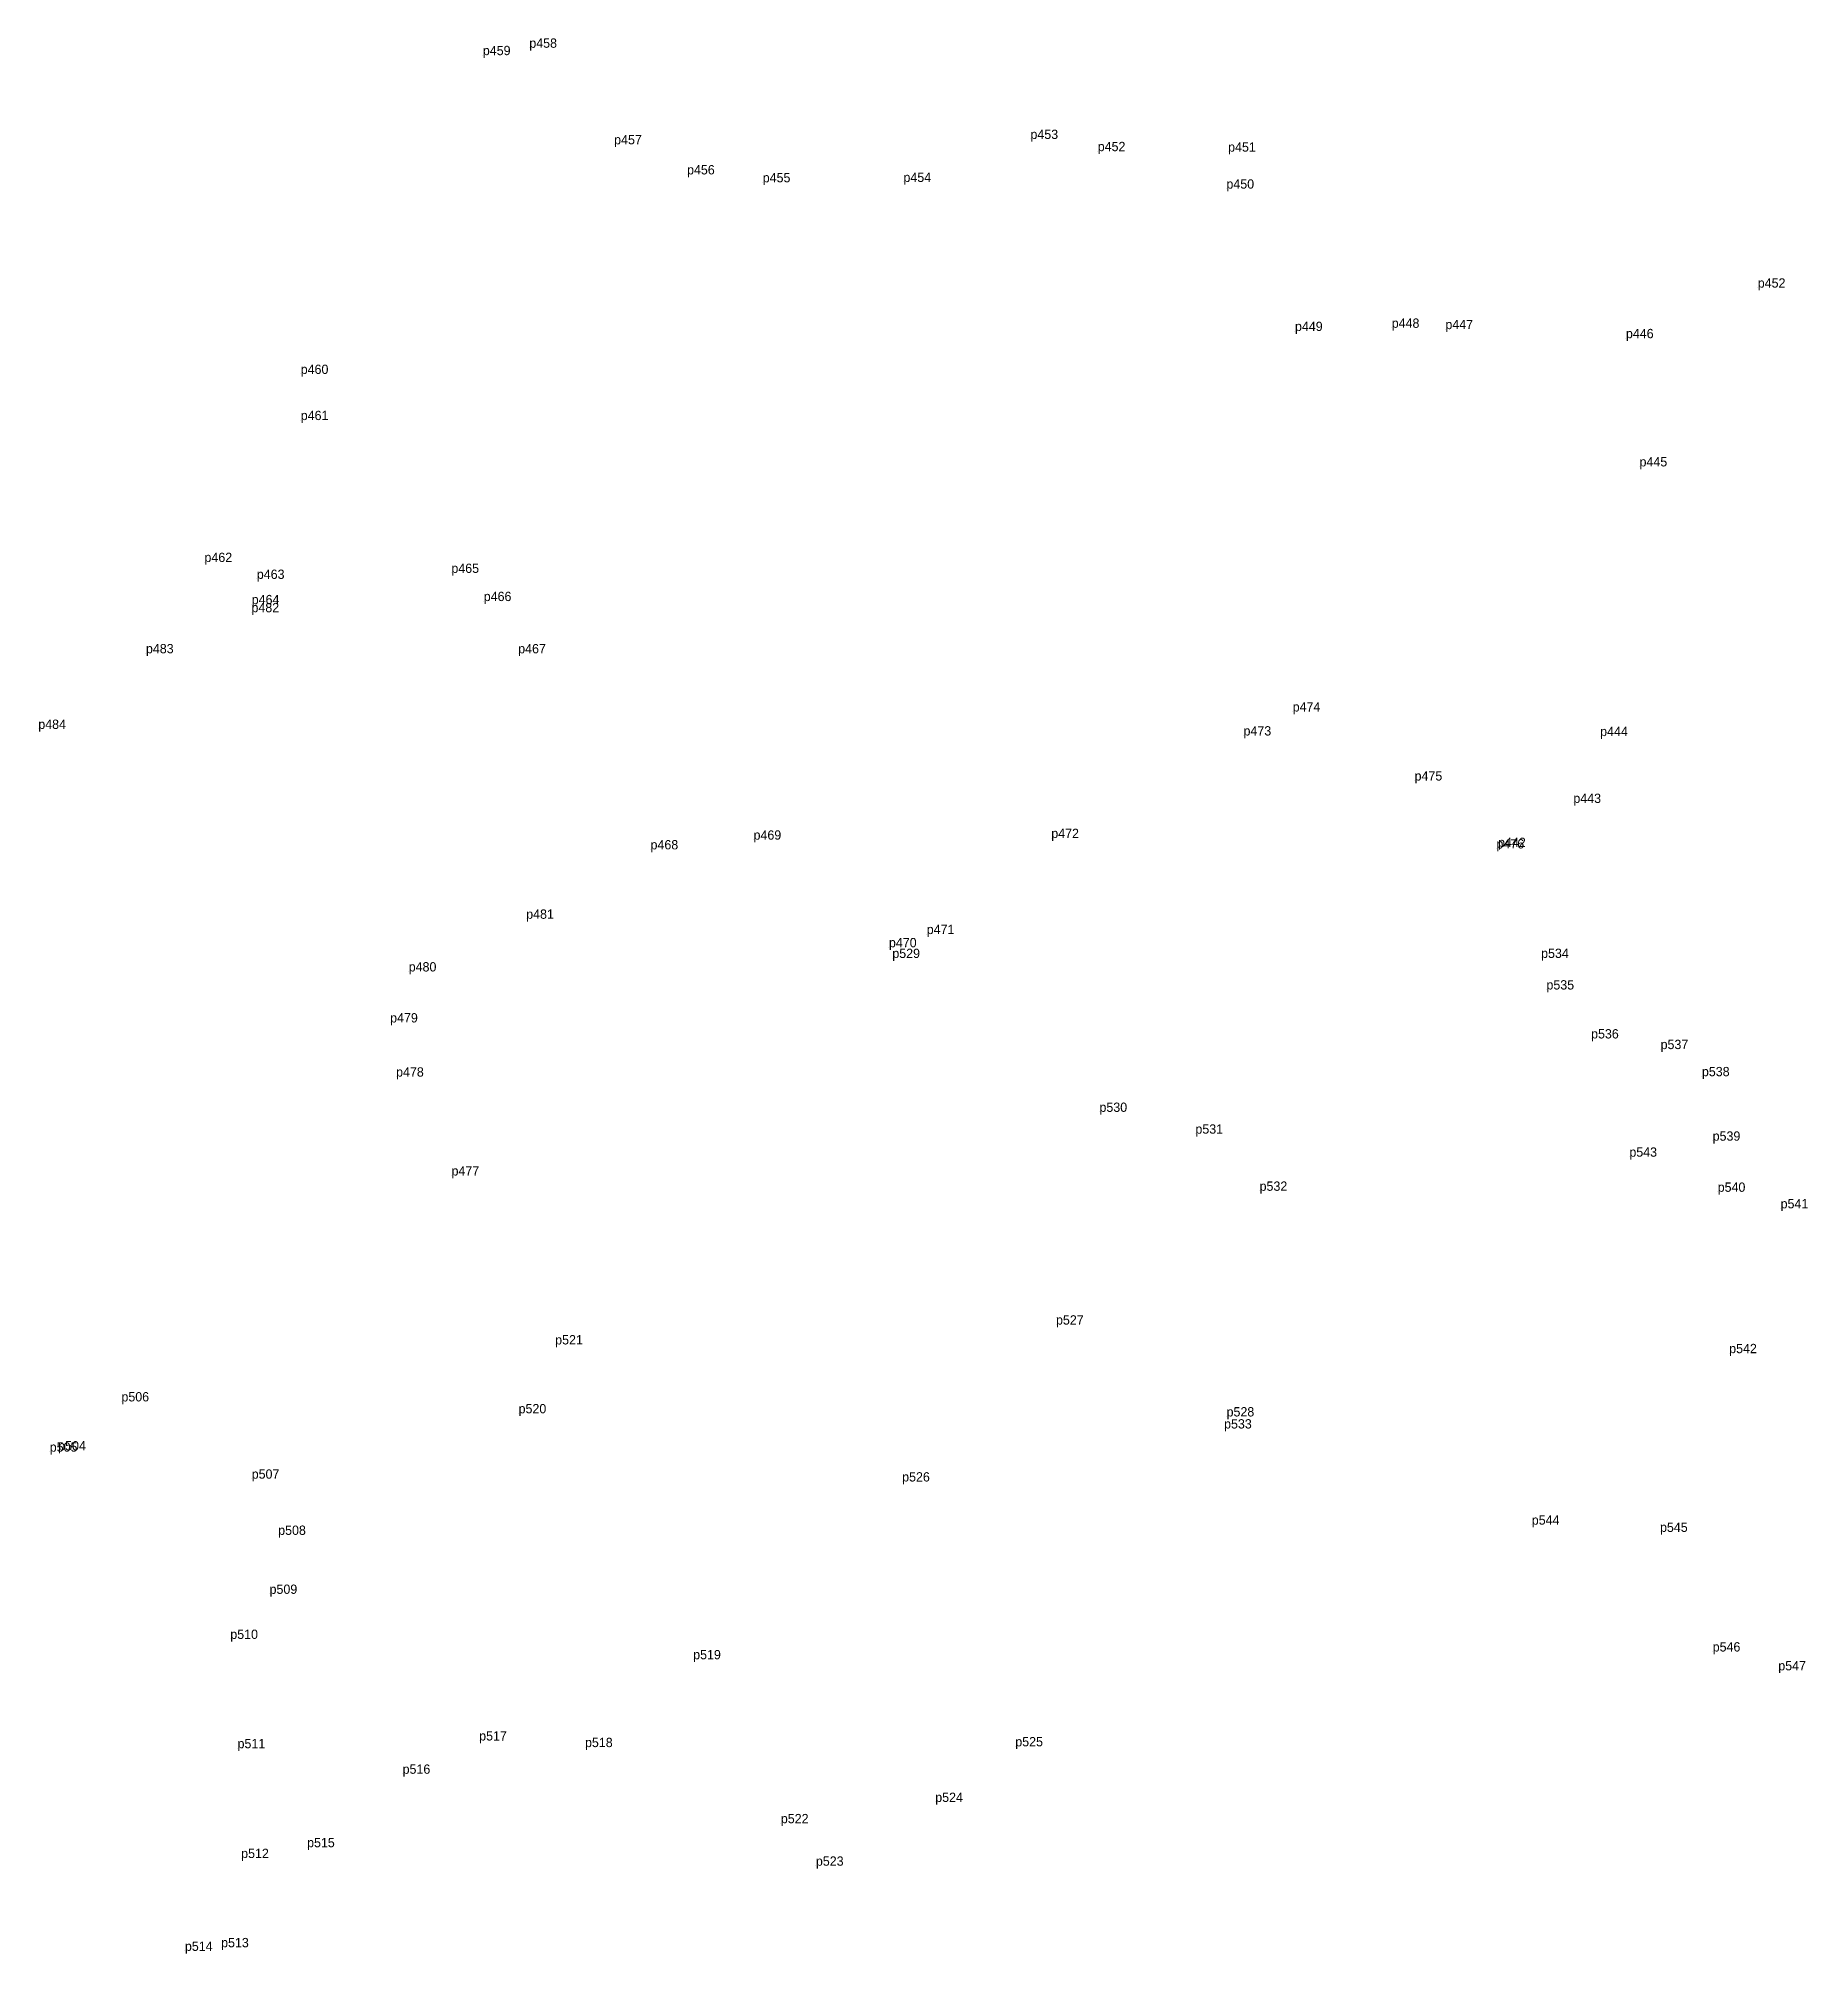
# Model space of a CAD drawing. Extents: x -2 to 54773767, y -1 to 183694297.
# Drawn here: x 544216.2 to 544558.6, y 1838975.2 to 1839345.7 of the extents above; entities that cross this region are included whole.
import ezdxf

# ---------------------------------------------------------------- set-up
doc = ezdxf.new("R2010")
doc.units = 0
doc.layers.add('Level 12', color=7, linetype='Continuous')
doc.layers.add('Level 7', color=7, linetype='Continuous')

msp = doc.modelspace()

# ---------------------------------------------------------------- texts
at = {"layer": 'Level 12'}
for s, p in [('p458', (544311.222, 1839343.868)), ('p459', (544302.233, 1839342.433)), ('p457', (544327.633, 1839325.188)), ('p453', (544408.181, 1839326.22)), ('p452', (544421.199, 1839323.86)), ('p451', (544446.425, 1839323.766)), ('p456', (544341.74, 1839319.364)), ('p455', (544356.386, 1839317.837)), ('p454', (544383.609, 1839317.9)), ('p450', (544446.097, 1839316.616)), ('p452', (544548.9, 1839297.467)), ('p449', (544459.36, 1839289.071)), ('p448', (544478.079, 1839289.697)), ('p447', (544488.462, 1839289.435)), ('p446', (544523.393, 1839287.684)), ('p460', (544266.994, 1839280.767)), ('p461', (544267.002, 1839271.844)), ('p445', (544526.024, 1839262.879)), ('p462', (544248.37, 1839244.388)), ('p463', (544258.503, 1839241.12)), ('p465', (544296.142, 1839242.275)), ('p464', (544257.513, 1839236.221)), ('p466', (544302.408, 1839236.833)), ('p482', (544257.465, 1839234.67)), ('p483', (544237.049, 1839226.733)), ('p467', (544309.073, 1839226.726)), ('p474', (544458.917, 1839215.469)), ('p484', (544216.22, 1839212.104)), ('p473', (544449.409, 1839210.828)), ('p444', (544518.404, 1839210.718)), ('p475', (544482.502, 1839202.111)), ('p443', (544513.22, 1839197.781)), ('p468', (544334.675, 1839188.801)), ('p469', (544354.606, 1839190.678)), ('p472', (544412.21, 1839190.995)), ('p476', (544498.342, 1839188.973)), ('p442', (544498.657, 1839189.256)), ('p481', (544310.618, 1839175.375)), ('p470', (544380.801, 1839169.863)), ('p471', (544388.109, 1839172.416)), ('p529', (544381.455, 1839167.783)), ('p534', (544506.979, 1839167.8)), ('p480', (544287.889, 1839165.18)), ('p535', (544508.014, 1839161.693)), ('p479', (544284.294, 1839155.321)), ('p536', (544516.652, 1839152.225)), ('p537', (544530.1, 1839150.168)), ('p478', (544285.448, 1839144.843)), ('p538', (544538.096, 1839144.917)), ('p530', (544421.532, 1839138.02)), ('p531', (544440.097, 1839133.802)), ('p539', (544540.17, 1839132.444)), ('p543', (544524.056, 1839129.349)), ('p477', (544296.176, 1839125.713)), ('p532', (544452.514, 1839122.756)), ('p540', (544541.143, 1839122.562)), ('p541', (544553.322, 1839119.36)), ('p527', (544413.123, 1839096.879)), ('p521', (544316.225, 1839093.034)), ('p542', (544543.369, 1839091.346)), ('p506', (544232.304, 1839082.011)), ('p520', (544309.147, 1839079.712)), ('p533', (544445.644, 1839076.771)), ('p528', (544446.127, 1839079.103)), ('p505', (544218.437, 1839072.288)), ('p504', (544220.074, 1839072.534)), ('p507', (544257.508, 1839067.066)), ('p526', (544383.358, 1839066.519)), ('p544', (544505.174, 1839058.168)), ('p508', (544262.632, 1839056.197)), ('p545', (544529.984, 1839056.769)), ('p509', (544260.967, 1839044.788)), ('p510', (544253.369, 1839036.068)), ('p546', (544540.176, 1839033.633)), ('p519', (544342.925, 1839032.131)), ('p547', (544552.869, 1839029.99)), ('p511', (544254.773, 1839014.922)), ('p517', (544301.519, 1839016.416)), ('p518', (544321.996, 1839015.145)), ('p525', (544405.247, 1839015.29)), ('p516', (544286.707, 1839009.983)), ('p524', (544389.759, 1839004.534)), ('p522', (544359.89, 1839000.414)), ('p515', (544268.228, 1838995.772)), ('p512', (544255.466, 1838993.684)), ('p523', (544366.669, 1838992.195)), ('p514', (544244.59, 1838975.724)), ('p513', (544251.591, 1838976.426))]:
    msp.add_text(s, height=1.8, dxfattribs=at).set_placement(p)

# ---------------------------------------------------------------- linework, layer by layer
at = {"layer": 'Level 7'}
for p, q in [((544302.233, 1839342.433), (544302.233, 1839342.433)), ((544311.222, 1839343.868), (544311.222, 1839343.868)), ((544327.633, 1839325.188), (544327.633, 1839325.188)), ((544408.181, 1839326.22), (544408.181, 1839326.22)), ((544421.199, 1839323.86), (544421.199, 1839323.86)), ((544446.425, 1839323.766), (544446.425, 1839323.766)), ((544341.74, 1839319.364), (544341.74, 1839319.364)), ((544356.386, 1839317.837), (544356.386, 1839317.837)), ((544383.609, 1839317.9), (544383.609, 1839317.9)), ((544446.097, 1839316.616), (544446.097, 1839316.616)), ((544548.9, 1839297.467), (544548.9, 1839297.467)), ((544478.079, 1839289.697), (544478.079, 1839289.697)), ((544459.36, 1839289.071), (544459.36, 1839289.071)), ((544488.462, 1839289.435), (544488.462, 1839289.435)), ((544523.393, 1839287.684), (544523.393, 1839287.684)), ((544266.994, 1839280.767), (544266.994, 1839280.767)), ((544267.002, 1839271.844), (544267.002, 1839271.844)), ((544526.024, 1839262.879), (544526.024, 1839262.879)), ((544248.37, 1839244.388), (544248.37, 1839244.388)), ((544296.142, 1839242.275), (544296.142, 1839242.275)), ((544258.503, 1839241.12), (544258.503, 1839241.12)), ((544257.465, 1839234.67), (544257.465, 1839234.67)), ((544257.513, 1839236.221), (544257.513, 1839236.221)), ((544302.408, 1839236.833), (544302.408, 1839236.833)), ((544237.049, 1839226.733), (544237.049, 1839226.733)), ((544309.073, 1839226.726), (544309.073, 1839226.726)), ((544216.22, 1839212.104), (544216.22, 1839212.104)), ((544458.917, 1839215.469), (544458.917, 1839215.469)), ((544449.409, 1839210.828), (544449.409, 1839210.828)), ((544518.404, 1839210.718), (544518.404, 1839210.718)), ((544482.502, 1839202.111), (544482.502, 1839202.111)), ((544513.22, 1839197.781), (544513.22, 1839197.781)), ((544354.606, 1839190.678), (544354.606, 1839190.678)), ((544412.21, 1839190.995), (544412.21, 1839190.995)), ((544334.675, 1839188.801), (544334.675, 1839188.801)), ((544498.342, 1839188.973), (544498.342, 1839188.973)), ((544498.657, 1839189.256), (544498.657, 1839189.256)), ((544310.618, 1839175.375), (544310.618, 1839175.375)), ((544388.109, 1839172.416), (544388.109, 1839172.416)), ((544380.801, 1839169.863), (544380.801, 1839169.863)), ((544381.455, 1839167.783), (544381.455, 1839167.783)), ((544506.979, 1839167.8), (544506.979, 1839167.8)), ((544287.889, 1839165.18), (544287.889, 1839165.18)), ((544508.014, 1839161.693), (544508.014, 1839161.693)), ((544284.294, 1839155.321), (544284.294, 1839155.321)), ((544516.652, 1839152.225), (544516.652, 1839152.225)), ((544530.1, 1839150.168), (544530.1, 1839150.168)), ((544285.448, 1839144.843), (544285.448, 1839144.843)), ((544538.096, 1839144.917), (544538.096, 1839144.917)), ((544421.532, 1839138.02), (544421.532, 1839138.02)), ((544440.097, 1839133.802), (544440.097, 1839133.802)), ((544540.17, 1839132.444), (544540.17, 1839132.444)), ((544524.056, 1839129.349), (544524.056, 1839129.349)), ((544296.176, 1839125.713), (544296.176, 1839125.713)), ((544452.514, 1839122.756), (544452.514, 1839122.756)), ((544541.143, 1839122.562), (544541.143, 1839122.562)), ((544553.322, 1839119.36), (544553.322, 1839119.36)), ((544413.123, 1839096.879), (544413.123, 1839096.879)), ((544316.225, 1839093.034), (544316.225, 1839093.034)), ((544543.369, 1839091.346), (544543.369, 1839091.346)), ((544232.304, 1839082.011), (544232.304, 1839082.011)), ((544309.147, 1839079.712), (544309.147, 1839079.712)), ((544446.127, 1839079.103), (544446.127, 1839079.103)), ((544445.644, 1839076.771), (544445.644, 1839076.771)), ((544218.437, 1839072.288), (544218.437, 1839072.288)), ((544220.074, 1839072.534), (544220.074, 1839072.534)), ((544257.508, 1839067.066), (544257.508, 1839067.066)), ((544383.358, 1839066.519), (544383.358, 1839066.519)), ((544262.632, 1839056.197), (544262.632, 1839056.197)), ((544505.174, 1839058.168), (544505.174, 1839058.168)), ((544529.984, 1839056.769), (544529.984, 1839056.769)), ((544260.967, 1839044.788), (544260.967, 1839044.788)), ((544253.369, 1839036.068), (544253.369, 1839036.068)), ((544342.925, 1839032.131), (544342.925, 1839032.131)), ((544540.176, 1839033.633), (544540.176, 1839033.633)), ((544552.869, 1839029.99), (544552.869, 1839029.99)), ((544301.519, 1839016.416), (544301.519, 1839016.416)), ((544254.773, 1839014.922), (544254.773, 1839014.922)), ((544321.996, 1839015.145), (544321.996, 1839015.145)), ((544405.247, 1839015.29), (544405.247, 1839015.29)), ((544286.707, 1839009.983), (544286.707, 1839009.983)), ((544389.759, 1839004.534), (544389.759, 1839004.534)), ((544359.89, 1839000.414), (544359.89, 1839000.414)), ((544255.466, 1838993.684), (544255.466, 1838993.684)), ((544268.228, 1838995.772), (544268.228, 1838995.772)), ((544366.669, 1838992.195), (544366.669, 1838992.195)), ((544244.59, 1838975.724), (544244.59, 1838975.724)), ((544251.591, 1838976.426), (544251.591, 1838976.426))]:
    msp.add_line(p, q, dxfattribs=at)

msp.set_redraw_order([(e.dxf.handle, doc.entitydb.next_handle()) for e in msp.query("TEXT MTEXT ATTDEF DIMENSION ARC_DIMENSION")])  # texts and dimensions are drawn at this point

doc.saveas('drawing.dxf')
